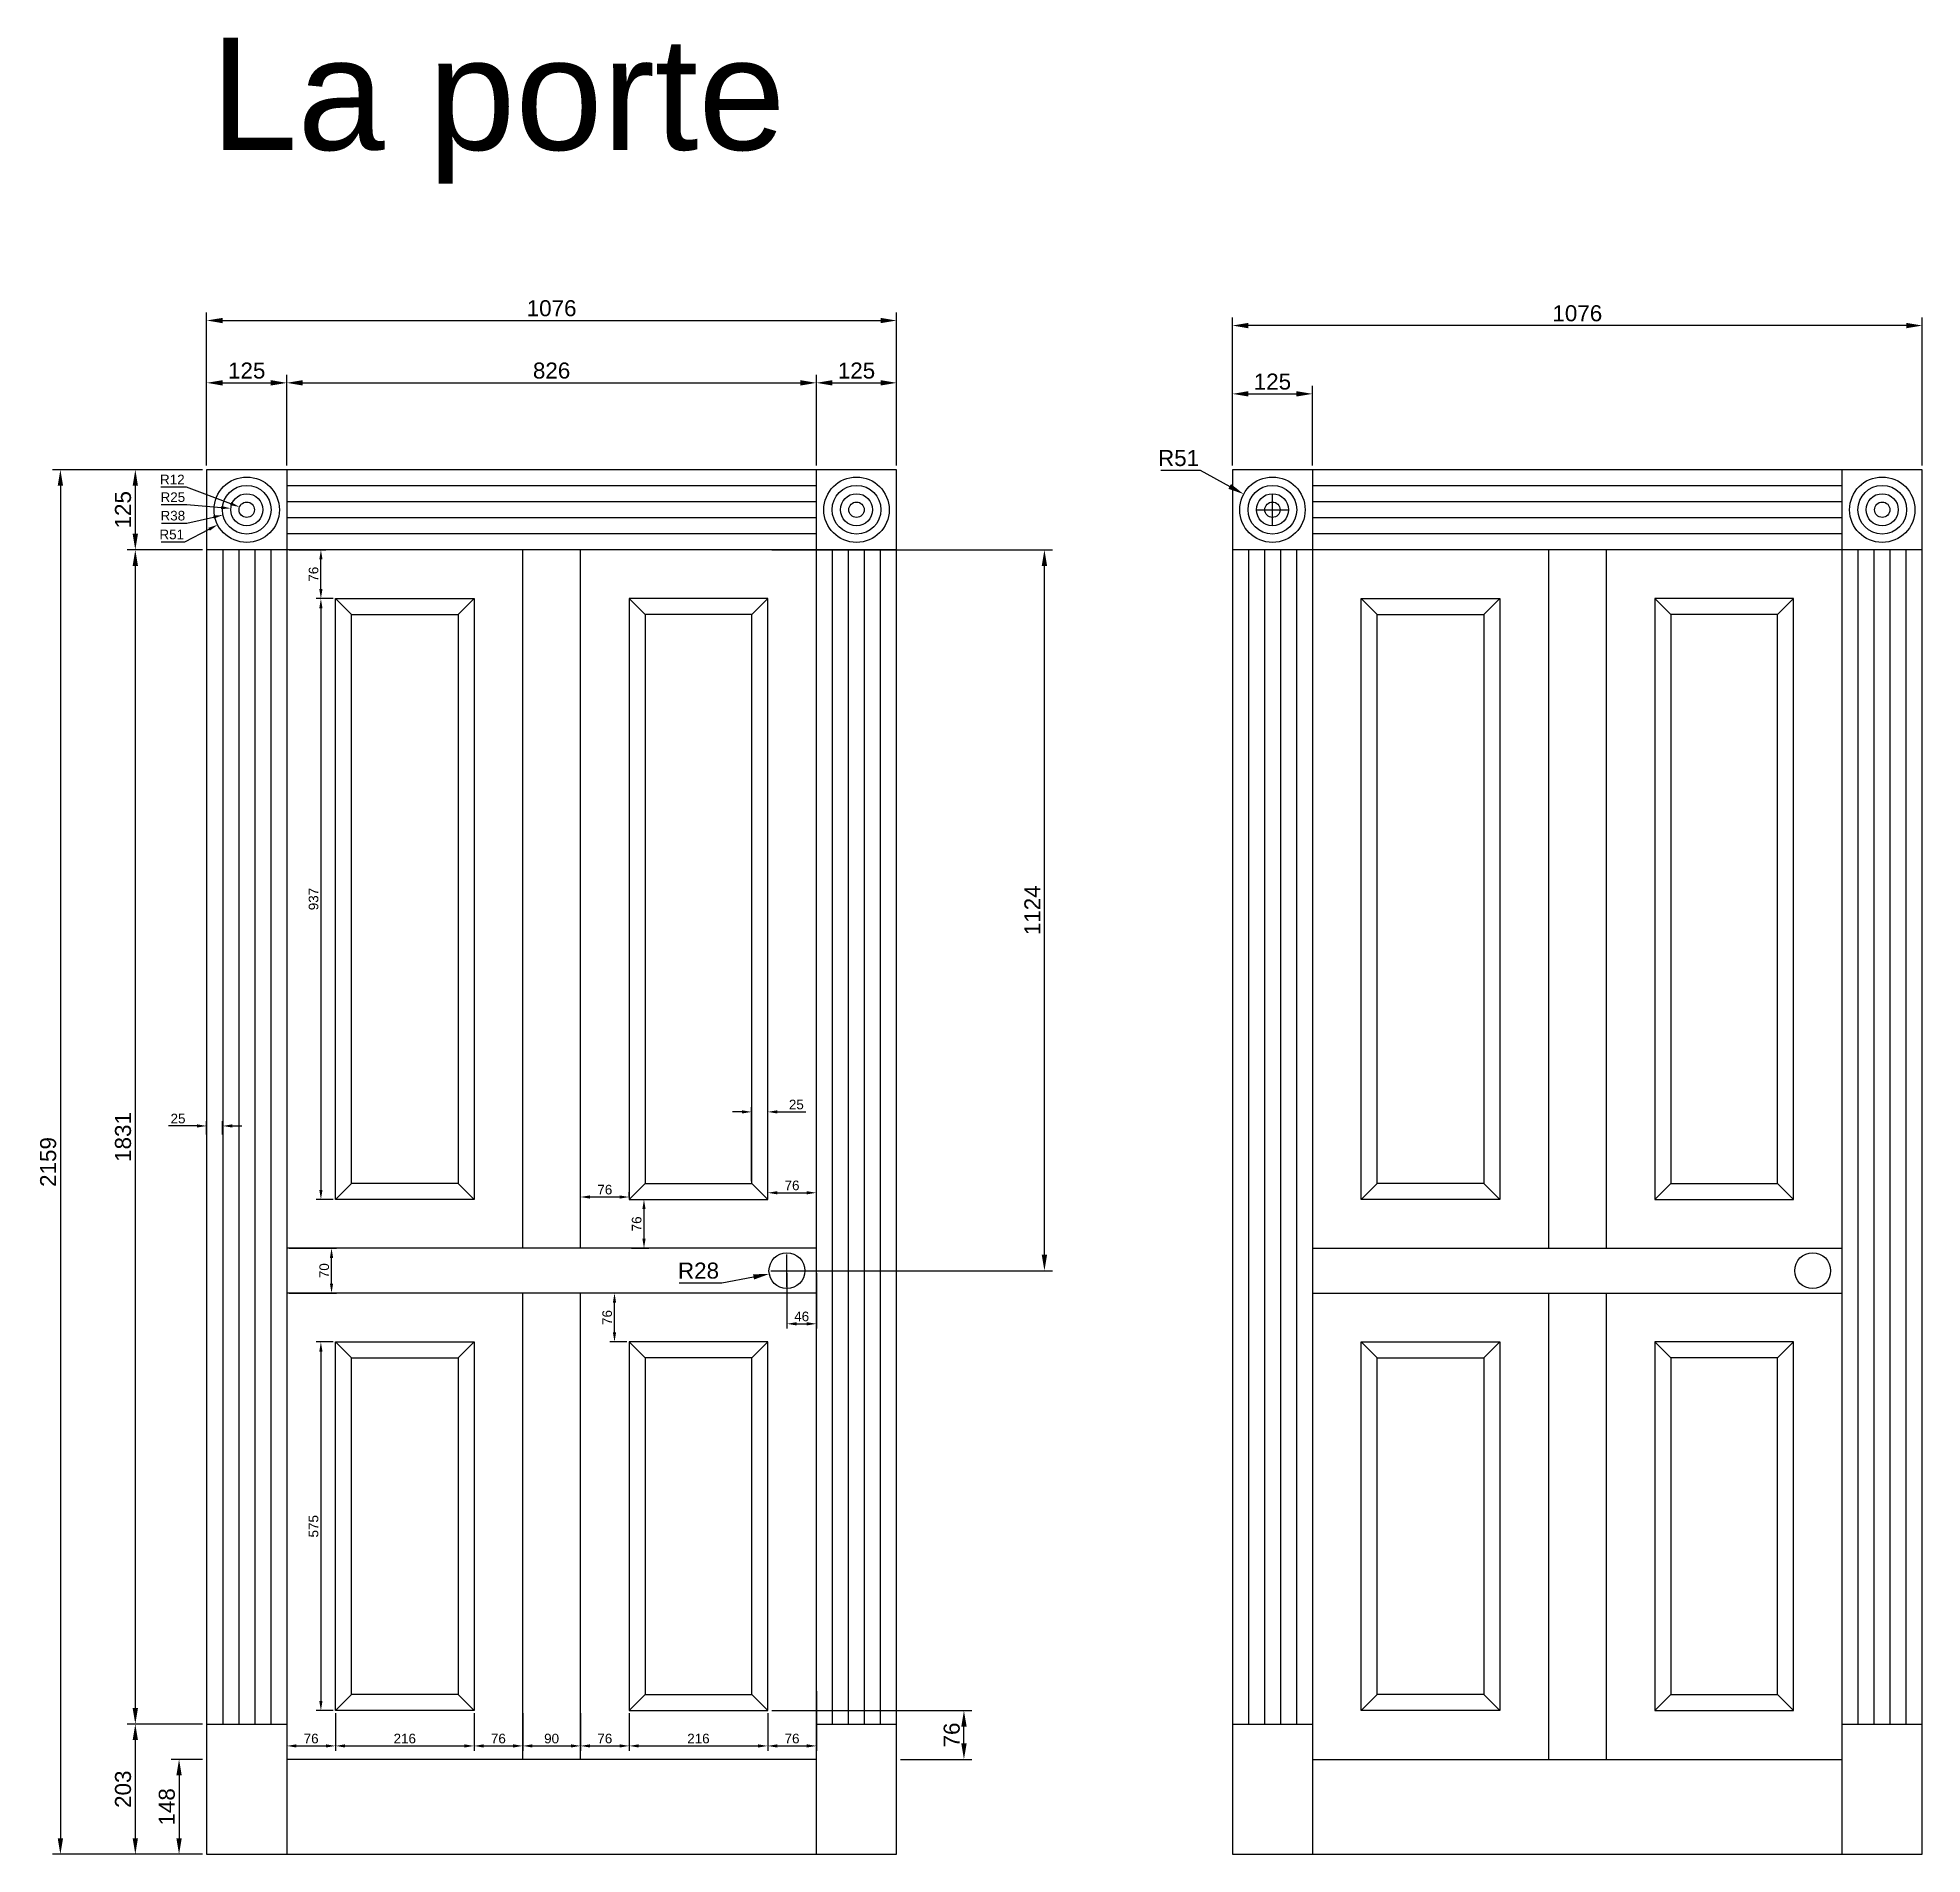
# Model space of a CAD drawing. Header units: millimetres. Extents: x 13853 to 16792, y 8930 to 11762.
import ezdxf

# ---------------------------------------------------------------- set-up
doc = ezdxf.new("R2010")
doc.units = ezdxf.units.MM
doc.layers.add('15-TEXTE', color=7, linetype='Continuous', lineweight=5)
doc.layers.add('BAT-22-Menuiserie porte', color=120, linetype='Continuous', lineweight=25)
doc.layers.add('22-COTATION-2', color=7, linetype='Continuous', lineweight=5, true_color=0xfb1313)
doc.styles.get("Standard").update_dxf_attribs({"font": 'arial.ttf'})
doc.dimstyles.new('SD-MECA-1-1', dxfattribs={"dimscale": 6, "dimtxt": 2.5, "dimasz": 2.5, "dimexe": 1.25, "dimexo": 0.625, "dimtad": 1, "dimtoh": 1, "dimtxsty": 'Standard', "dimcen": 0, "dimadec": 0, "dimazin": 0, "dimtp": 0.02, "dimtm": 0.02, "dimtfac": 1, "dimtofl": 0, "dimtmove": 0, "dimatfit": 3, "dimfxl": 1, "dimarcsym": 0})
doc.dimstyles.new('SD-MENUI', dxfattribs={"dimscale": 10, "dimtxt": 2.5, "dimasz": 2.5, "dimexe": 1.25, "dimexo": 0.625, "dimtad": 1, "dimtoh": 1, "dimtxsty": 'Standard', "dimcen": 2.5, "dimadec": 0, "dimazin": 0, "dimtp": 0.02, "dimtm": 0.02, "dimtfac": 1, "dimtofl": 0, "dimtmove": 0, "dimatfit": 3, "dimfxl": 1, "dimarcsym": 0})

msp = doc.modelspace()

# ---------------------------------------------------------------- texts
at = {"layer": '15-TEXTE'}
msp.add_text('La porte', height=175, dxfattribs=at).set_placement((14122.425, 11587.265))

# ---------------------------------------------------------------- blocks, each defined once
blk = doc.blocks.new('*D92')
at = {"layer": '22-COTATION-2', "color": 0, "lineweight": -2, "transparency": 16777216}
for p, q in [((14245.4, 9874.7), (14318.9, 9874.7)), ((14311.4, 9819.7), (14311.4, 9859.7)), ((14245.4, 9804.7), (14318.9, 9804.7))]:
    blk.add_line(p, q, dxfattribs=at)
at = {"layer": '22-COTATION-2', "color": 0, "transparency": 16777216}
for points in [[(14308.9, 9859.7), (14313.9, 9859.7), (14311.4, 9874.7)], [(14308.9, 9819.7), (14313.9, 9819.7), (14311.4, 9804.7)]]:
    blk.add_solid(points, dxfattribs=at)
at = {"layer": 'Defpoints', "color": 0, "transparency": 16777216}
for p in [(14241.6, 9874.7), (14311.4, 9874.7), (14241.6, 9804.7)]:
    blk.add_point(p, dxfattribs=at)
at = {"layer": '22-COTATION-2', "color": 0, "transparency": 16777216, "insert": (14300, 9839.7), "char_height": 15, "attachment_point": 5, "rotation": 90}
blk.add_mtext('70', dxfattribs=at)
blk = doc.blocks.new('*D73')
at = {"layer": '22-COTATION-2', "color": 0, "lineweight": -2, "transparency": 16777216}
for p, q in [((14951.6, 10087.3), (14936.6, 10087.3)), ((14966.6, 9979.5), (14966.6, 10094.8)), ((14991.6, 9954.5), (14991.6, 10094.8)), ((15006.6, 10087.3), (15051, 10087.3))]:
    blk.add_line(p, q, dxfattribs=at)
at = {"layer": '22-COTATION-2', "color": 0, "transparency": 16777216}
for points in [[(14951.6, 10089.8), (14951.6, 10084.8), (14966.6, 10087.3)], [(15006.6, 10089.8), (15006.6, 10084.8), (14991.6, 10087.3)]]:
    blk.add_solid(points, dxfattribs=at)
at = {"layer": 'Defpoints', "color": 0, "transparency": 16777216}
for p in [(14991.6, 10087.3), (14966.6, 9975.7), (14991.6, 9950.7)]:
    blk.add_point(p, dxfattribs=at)
at = {"layer": '22-COTATION-2', "color": 0, "transparency": 16777216, "insert": (15036.3, 10098.7), "char_height": 15, "attachment_point": 5}
blk.add_mtext('25', dxfattribs=at)
blk = doc.blocks.new('*D93')
at = {"layer": '22-COTATION-2', "color": 0, "lineweight": -2, "transparency": 16777216}
for p, q in [((14110.4, 11088.7), (13876, 11088.7)), ((13888.5, 11063.7), (13888.5, 8954.7)), ((14110.4, 8929.7), (13876, 8929.7))]:
    blk.add_line(p, q, dxfattribs=at)
at = {"layer": '22-COTATION-2', "color": 0, "transparency": 16777216}
for points in [[(13884.4, 11063.7), (13892.7, 11063.7), (13888.5, 11088.7)], [(13884.4, 8954.7), (13892.7, 8954.7), (13888.5, 8929.7)]]:
    blk.add_solid(points, dxfattribs=at)
at = {"layer": 'Defpoints', "color": 0, "transparency": 16777216}
for p in [(14116.6, 11088.7), (13888.5, 8929.7), (14116.6, 8929.7)]:
    blk.add_point(p, dxfattribs=at)
at = {"layer": '22-COTATION-2', "color": 0, "transparency": 16777216, "insert": (13869.5, 10009.2), "char_height": 25, "attachment_point": 5, "rotation": 90}
blk.add_mtext('2159', dxfattribs=at)
blk = doc.blocks.new('*D94')
at = {"layer": '22-COTATION-2', "color": 0, "lineweight": -2, "transparency": 16777216}
for p, q in [((14110.4, 11088.7), (13992.9, 11088.7)), ((14005.4, 11063.7), (14005.4, 10988.7)), ((14110.4, 10963.7), (13992.9, 10963.7))]:
    blk.add_line(p, q, dxfattribs=at)
at = {"layer": '22-COTATION-2', "color": 0, "transparency": 16777216}
for points in [[(14001.2, 11063.7), (14009.5, 11063.7), (14005.4, 11088.7)], [(14001.2, 10988.7), (14009.5, 10988.7), (14005.4, 10963.7)]]:
    blk.add_solid(points, dxfattribs=at)
at = {"layer": 'Defpoints', "color": 0, "transparency": 16777216}
for p in [(14116.6, 11088.7), (14005.4, 10963.7), (14116.6, 10963.7)]:
    blk.add_point(p, dxfattribs=at)
at = {"layer": '22-COTATION-2', "color": 0, "transparency": 16777216, "insert": (13986.3, 11026.2), "char_height": 25, "attachment_point": 5, "rotation": 90}
blk.add_mtext('125', dxfattribs=at)
blk = doc.blocks.new('*D95')
at = {"layer": '22-COTATION-2', "color": 0, "lineweight": -2, "transparency": 16777216}
for p, q in [((14110.4, 10963.7), (13992.9, 10963.7)), ((14005.4, 10938.7), (14005.4, 9157.7)), ((14110.4, 9132.7), (13992.9, 9132.7))]:
    blk.add_line(p, q, dxfattribs=at)
at = {"layer": '22-COTATION-2', "color": 0, "transparency": 16777216}
for points in [[(14001.2, 10938.7), (14009.5, 10938.7), (14005.4, 10963.7)], [(14001.2, 9157.7), (14009.5, 9157.7), (14005.4, 9132.7)]]:
    blk.add_solid(points, dxfattribs=at)
at = {"layer": 'Defpoints', "color": 0, "transparency": 16777216}
for p in [(14116.6, 10963.7), (14005.4, 9132.7), (14116.6, 9132.7)]:
    blk.add_point(p, dxfattribs=at)
at = {"layer": '22-COTATION-2', "color": 0, "transparency": 16777216, "insert": (13986.3, 10048.2), "char_height": 25, "attachment_point": 5, "rotation": 90}
blk.add_mtext('1831', dxfattribs=at)
blk = doc.blocks.new('*D74')
at = {"layer": '22-COTATION-2', "color": 0, "lineweight": -2, "transparency": 16777216}
for p, q in [((14110.4, 9132.7), (13992.9, 9132.7)), ((14005.4, 9107.7), (14005.4, 8954.7)), ((14110.4, 8929.7), (13992.9, 8929.7))]:
    blk.add_line(p, q, dxfattribs=at)
at = {"layer": '22-COTATION-2', "color": 0, "transparency": 16777216}
for points in [[(14001.2, 9107.7), (14009.5, 9107.7), (14005.4, 9132.7)], [(14001.2, 8954.7), (14009.5, 8954.7), (14005.4, 8929.7)]]:
    blk.add_solid(points, dxfattribs=at)
at = {"layer": 'Defpoints', "color": 0, "transparency": 16777216}
for p in [(14116.6, 9132.7), (14005.4, 8929.7), (14116.6, 8929.7)]:
    blk.add_point(p, dxfattribs=at)
at = {"layer": '22-COTATION-2', "color": 0, "transparency": 16777216, "insert": (13986.3, 9031.2), "char_height": 25, "attachment_point": 5, "rotation": 90}
blk.add_mtext('203', dxfattribs=at)
blk = doc.blocks.new('*D96')
at = {"layer": '22-COTATION-2', "color": 0, "lineweight": -2, "transparency": 16777216}
for p, q in [((14313.9, 10887.7), (14287.3, 10887.7)), ((14294.8, 10872.7), (14294.8, 9965.7)), ((14313.9, 9950.7), (14287.3, 9950.7))]:
    blk.add_line(p, q, dxfattribs=at)
at = {"layer": '22-COTATION-2', "color": 0, "transparency": 16777216}
for points in [[(14292.3, 10872.7), (14297.3, 10872.7), (14294.8, 10887.7)], [(14292.3, 9965.7), (14297.3, 9965.7), (14294.8, 9950.7)]]:
    blk.add_solid(points, dxfattribs=at)
at = {"layer": 'Defpoints', "color": 0, "transparency": 16777216}
for p in [(14317.6, 10887.7), (14294.8, 9950.7), (14317.6, 9950.7)]:
    blk.add_point(p, dxfattribs=at)
at = {"layer": '22-COTATION-2', "color": 0, "transparency": 16777216, "insert": (14283.4, 10419.2), "char_height": 15, "attachment_point": 5, "rotation": 90}
blk.add_mtext('937', dxfattribs=at)
blk = doc.blocks.new('*D97')
at = {"layer": '22-COTATION-2', "color": 0, "lineweight": -2, "transparency": 16777216}
for p, q in [((14313.9, 9728.7), (14287.3, 9728.7)), ((14294.8, 9713.7), (14294.8, 9168.7)), ((14313.9, 9153.7), (14287.3, 9153.7))]:
    blk.add_line(p, q, dxfattribs=at)
at = {"layer": '22-COTATION-2', "color": 0, "transparency": 16777216}
for points in [[(14292.3, 9713.7), (14297.3, 9713.7), (14294.8, 9728.7)], [(14292.3, 9168.7), (14297.3, 9168.7), (14294.8, 9153.7)]]:
    blk.add_solid(points, dxfattribs=at)
at = {"layer": 'Defpoints', "color": 0, "transparency": 16777216}
for p in [(14317.6, 9728.7), (14294.8, 9153.7), (14317.6, 9153.7)]:
    blk.add_point(p, dxfattribs=at)
at = {"layer": '22-COTATION-2', "color": 0, "transparency": 16777216, "insert": (14283.4, 9441.2), "char_height": 15, "attachment_point": 5, "rotation": 90}
blk.add_mtext('575', dxfattribs=at)
blk = doc.blocks.new('*D98')
at = {"layer": '22-COTATION-2', "color": 0, "lineweight": -2, "transparency": 16777216}
for p, q in [((15021.6, 9836), (15021.6, 9749.4)), ((15067.6, 9836), (15067.6, 9749.4)), ((15036.6, 9756.9), (15052.6, 9756.9))]:
    blk.add_line(p, q, dxfattribs=at)
at = {"layer": '22-COTATION-2', "color": 0, "transparency": 16777216}
for points in [[(15036.6, 9759.4), (15036.6, 9754.4), (15021.6, 9756.9)], [(15052.6, 9759.4), (15052.6, 9754.4), (15067.6, 9756.9)]]:
    blk.add_solid(points, dxfattribs=at)
at = {"layer": 'Defpoints', "color": 0, "transparency": 16777216}
for p in [(15021.6, 9839.7), (15067.6, 9839.7), (15067.6, 9756.9)]:
    blk.add_point(p, dxfattribs=at)
at = {"layer": '22-COTATION-2', "color": 0, "transparency": 16777216, "insert": (15044.6, 9768.3), "char_height": 15, "attachment_point": 5}
blk.add_mtext('46', dxfattribs=at)
blk = doc.blocks.new('*D99')
at = {"layer": '22-COTATION-2', "color": 0, "lineweight": -2, "transparency": 16777216}
for p, q in [((14997.9, 10963.7), (15435.7, 10963.7)), ((15423.2, 9864.7), (15423.2, 10938.7)), ((14997.9, 9839.7), (15435.7, 9839.7))]:
    blk.add_line(p, q, dxfattribs=at)
at = {"layer": '22-COTATION-2', "color": 0, "transparency": 16777216}
for points in [[(15419, 10938.7), (15427.4, 10938.7), (15423.2, 10963.7)], [(15419, 9864.7), (15427.4, 9864.7), (15423.2, 9839.7)]]:
    blk.add_solid(points, dxfattribs=at)
at = {"layer": 'Defpoints', "color": 0, "transparency": 16777216}
for p in [(14991.6, 10963.7), (15423.2, 10963.7), (14991.6, 9839.7)]:
    blk.add_point(p, dxfattribs=at)
at = {"layer": '22-COTATION-2', "color": 0, "transparency": 16777216, "insert": (15404.4, 10401.7), "char_height": 25, "attachment_point": 5, "rotation": 90}
blk.add_mtext('1124', dxfattribs=at)
blk = doc.blocks.new('*D100')
at = {"layer": '22-COTATION-2', "color": 0, "lineweight": -2, "transparency": 16777216}
for p, q in [((14116.6, 11095), (14116.6, 11236.6)), ((14241.6, 11095), (14241.6, 11236.6)), ((14141.6, 11224.1), (14216.6, 11224.1))]:
    blk.add_line(p, q, dxfattribs=at)
at = {"layer": '22-COTATION-2', "color": 0, "transparency": 16777216}
for points in [[(14141.6, 11228.3), (14141.6, 11219.9), (14116.6, 11224.1)], [(14216.6, 11228.3), (14216.6, 11219.9), (14241.6, 11224.1)]]:
    blk.add_solid(points, dxfattribs=at)
at = {"layer": 'Defpoints', "color": 0, "transparency": 16777216}
for p in [(14241.6, 11224.1), (14116.6, 11088.7), (14241.6, 11088.7)]:
    blk.add_point(p, dxfattribs=at)
at = {"layer": '22-COTATION-2', "color": 0, "transparency": 16777216, "insert": (14179.1, 11243.1), "char_height": 25, "attachment_point": 5}
blk.add_mtext('125', dxfattribs=at)
blk = doc.blocks.new('*D101')
at = {"layer": '22-COTATION-2', "color": 0, "lineweight": -2, "transparency": 16777216}
for p, q in [((14241.6, 11095), (14241.6, 11236.6)), ((15067.6, 11095), (15067.6, 11236.6)), ((14266.6, 11224.1), (15042.6, 11224.1))]:
    blk.add_line(p, q, dxfattribs=at)
at = {"layer": '22-COTATION-2', "color": 0, "transparency": 16777216}
for points in [[(14266.6, 11228.3), (14266.6, 11219.9), (14241.6, 11224.1)], [(15042.6, 11228.3), (15042.6, 11219.9), (15067.6, 11224.1)]]:
    blk.add_solid(points, dxfattribs=at)
at = {"layer": 'Defpoints', "color": 0, "transparency": 16777216}
for p in [(15067.6, 11224.1), (14241.6, 11088.7), (15067.6, 11088.7)]:
    blk.add_point(p, dxfattribs=at)
at = {"layer": '22-COTATION-2', "color": 0, "transparency": 16777216, "insert": (14654.6, 11243.1), "char_height": 25, "attachment_point": 5}
blk.add_mtext('826', dxfattribs=at)
blk = doc.blocks.new('*D75')
at = {"layer": '22-COTATION-2', "color": 0, "lineweight": -2, "transparency": 16777216}
for p, q in [((15067.6, 11095), (15067.6, 11236.6)), ((15192.6, 11095), (15192.6, 11236.6)), ((15092.6, 11224.1), (15167.6, 11224.1))]:
    blk.add_line(p, q, dxfattribs=at)
at = {"layer": '22-COTATION-2', "color": 0, "transparency": 16777216}
for points in [[(15092.6, 11228.3), (15092.6, 11219.9), (15067.6, 11224.1)], [(15167.6, 11228.3), (15167.6, 11219.9), (15192.6, 11224.1)]]:
    blk.add_solid(points, dxfattribs=at)
at = {"layer": 'Defpoints', "color": 0, "transparency": 16777216}
for p in [(15192.6, 11224.1), (15067.6, 11088.7), (15192.6, 11088.7)]:
    blk.add_point(p, dxfattribs=at)
at = {"layer": '22-COTATION-2', "color": 0, "transparency": 16777216, "insert": (15130.1, 11243.1), "char_height": 25, "attachment_point": 5}
blk.add_mtext('125', dxfattribs=at)
blk = doc.blocks.new('*D76')
at = {"layer": '22-COTATION-2', "color": 0, "lineweight": -2, "transparency": 16777216}
for p, q in [((14245.4, 10963.7), (14302.3, 10963.7)), ((14294.8, 10902.7), (14294.8, 10948.7)), ((14313.9, 10887.7), (14287.3, 10887.7))]:
    blk.add_line(p, q, dxfattribs=at)
at = {"layer": '22-COTATION-2', "color": 0, "transparency": 16777216}
for points in [[(14292.3, 10948.7), (14297.3, 10948.7), (14294.8, 10963.7)], [(14292.3, 10902.7), (14297.3, 10902.7), (14294.8, 10887.7)]]:
    blk.add_solid(points, dxfattribs=at)
at = {"layer": 'Defpoints', "color": 0, "transparency": 16777216}
for p in [(14241.6, 10963.7), (14294.8, 10963.7), (14317.6, 10887.7)]:
    blk.add_point(p, dxfattribs=at)
at = {"layer": '22-COTATION-2', "color": 0, "transparency": 16777216, "insert": (14283.4, 10925.7), "char_height": 15, "attachment_point": 5, "rotation": 90}
blk.add_mtext('76', dxfattribs=at)
blk = doc.blocks.new('*D77')
at = {"layer": '22-COTATION-2', "color": 0, "lineweight": -2, "transparency": 16777216}
for p, q in [((14317.6, 9150), (14317.6, 9091.2)), ((14241.6, 9129), (14241.6, 9091.2)), ((14256.6, 9098.7), (14302.6, 9098.7))]:
    blk.add_line(p, q, dxfattribs=at)
at = {"layer": '22-COTATION-2', "color": 0, "transparency": 16777216}
for points in [[(14256.6, 9101.2), (14256.6, 9096.2), (14241.6, 9098.7)], [(14302.6, 9101.2), (14302.6, 9096.2), (14317.6, 9098.7)]]:
    blk.add_solid(points, dxfattribs=at)
at = {"layer": 'Defpoints', "color": 0, "transparency": 16777216}
for p in [(14317.6, 9153.7), (14241.6, 9132.7), (14317.6, 9098.7)]:
    blk.add_point(p, dxfattribs=at)
at = {"layer": '22-COTATION-2', "color": 0, "transparency": 16777216, "insert": (14279.6, 9110.1), "char_height": 15, "attachment_point": 5}
blk.add_mtext('76', dxfattribs=at)
blk = doc.blocks.new('*D78')
at = {"layer": '22-COTATION-2', "color": 0, "lineweight": -2, "transparency": 16777216}
for p, q in [((14317.6, 9150), (14317.6, 9091.2)), ((14533.6, 9150), (14533.6, 9091.2)), ((14332.6, 9098.7), (14518.6, 9098.7))]:
    blk.add_line(p, q, dxfattribs=at)
at = {"layer": '22-COTATION-2', "color": 0, "transparency": 16777216}
for points in [[(14332.6, 9101.2), (14332.6, 9096.2), (14317.6, 9098.7)], [(14518.6, 9101.2), (14518.6, 9096.2), (14533.6, 9098.7)]]:
    blk.add_solid(points, dxfattribs=at)
at = {"layer": 'Defpoints', "color": 0, "transparency": 16777216}
for p in [(14317.6, 9153.7), (14533.6, 9153.7), (14533.6, 9098.7)]:
    blk.add_point(p, dxfattribs=at)
at = {"layer": '22-COTATION-2', "color": 0, "transparency": 16777216, "insert": (14425.6, 9110.1), "char_height": 15, "attachment_point": 5}
blk.add_mtext('216', dxfattribs=at)
blk = doc.blocks.new('*D79')
at = {"layer": '22-COTATION-2', "color": 0, "lineweight": -2, "transparency": 16777216}
for p, q in [((14533.6, 9150), (14533.6, 9091.2)), ((14609.6, 9150), (14609.6, 9091.2)), ((14548.6, 9098.7), (14594.6, 9098.7))]:
    blk.add_line(p, q, dxfattribs=at)
at = {"layer": '22-COTATION-2', "color": 0, "transparency": 16777216}
for points in [[(14548.6, 9101.2), (14548.6, 9096.2), (14533.6, 9098.7)], [(14594.6, 9101.2), (14594.6, 9096.2), (14609.6, 9098.7)]]:
    blk.add_solid(points, dxfattribs=at)
at = {"layer": 'Defpoints', "color": 0, "transparency": 16777216}
for p in [(14533.6, 9153.7), (14609.6, 9153.7), (14609.6, 9098.7)]:
    blk.add_point(p, dxfattribs=at)
at = {"layer": '22-COTATION-2', "color": 0, "transparency": 16777216, "insert": (14571.6, 9110.1), "char_height": 15, "attachment_point": 5}
blk.add_mtext('76', dxfattribs=at)
blk = doc.blocks.new('*D80')
at = {"layer": '22-COTATION-2', "color": 0, "lineweight": -2, "transparency": 16777216}
for p, q in [((14775.6, 9150), (14775.6, 9091.2)), ((14991.6, 9150), (14991.6, 9091.2)), ((14790.6, 9098.7), (14976.6, 9098.7))]:
    blk.add_line(p, q, dxfattribs=at)
at = {"layer": '22-COTATION-2', "color": 0, "transparency": 16777216}
for points in [[(14790.6, 9101.2), (14790.6, 9096.2), (14775.6, 9098.7)], [(14976.6, 9101.2), (14976.6, 9096.2), (14991.6, 9098.7)]]:
    blk.add_solid(points, dxfattribs=at)
at = {"layer": 'Defpoints', "color": 0, "transparency": 16777216}
for p in [(14775.6, 9153.7), (14991.6, 9153.7), (14991.6, 9098.7)]:
    blk.add_point(p, dxfattribs=at)
at = {"layer": '22-COTATION-2', "color": 0, "transparency": 16777216, "insert": (14883.6, 9110.1), "char_height": 15, "attachment_point": 5}
blk.add_mtext('216', dxfattribs=at)
blk = doc.blocks.new('*D81')
at = {"layer": '22-COTATION-2', "color": 0, "lineweight": -2, "transparency": 16777216}
for p, q in [((15021.6, 9814.7), (15021.6, 9864.7)), ((14853.8, 9820.7), (14919.9, 9820.7)), ((14919.9, 9820.7), (14969.5, 9830)), ((14996.6, 9839.7), (15046.6, 9839.7))]:
    blk.add_line(p, q, dxfattribs=at)
at = {"layer": '22-COTATION-2', "color": 0, "transparency": 16777216}
blk.add_solid([(14968.8, 9834.1), (14970.3, 9825.9), (14994.1, 9834.6)], dxfattribs=at)
at = {"layer": 'Defpoints', "color": 0, "transparency": 16777216}
for p in [(14994.1, 9834.6), (15021.6, 9839.7)]:
    blk.add_point(p, dxfattribs=at)
at = {"layer": '22-COTATION-2', "color": 0, "transparency": 16777216, "insert": (14883.7, 9839.7), "char_height": 25, "attachment_point": 5}
blk.add_mtext('R28', dxfattribs=at)
blk = doc.blocks.new('*D82')
at = {"layer": '22-COTATION-2', "color": 0, "lineweight": -2, "transparency": 16777216}
for p, q in [((14116.6, 11095), (14116.6, 11333.8)), ((14141.6, 11321.3), (15167.6, 11321.3)), ((15192.6, 11095), (15192.6, 11333.8))]:
    blk.add_line(p, q, dxfattribs=at)
at = {"layer": '22-COTATION-2', "color": 0, "transparency": 16777216}
for points in [[(14141.6, 11325.4), (14141.6, 11317.1), (14116.6, 11321.3)], [(15167.6, 11325.4), (15167.6, 11317.1), (15192.6, 11321.3)]]:
    blk.add_solid(points, dxfattribs=at)
at = {"layer": 'Defpoints', "color": 0, "transparency": 16777216}
for p in [(15192.6, 11321.3), (14116.6, 11088.7), (15192.6, 11088.7)]:
    blk.add_point(p, dxfattribs=at)
at = {"layer": '22-COTATION-2', "color": 0, "transparency": 16777216, "insert": (14654.6, 11340.3), "char_height": 25, "attachment_point": 5}
blk.add_mtext('1076', dxfattribs=at)
blk = doc.blocks.new('*D68')
at = {"layer": '22-COTATION-2', "color": 0, "lineweight": -2, "transparency": 16777216}
for p, q in [((14101.6, 10065.4), (14057.3, 10065.4)), ((14116.6, 10052), (14116.6, 10072.9)), ((14141.6, 10052), (14141.6, 10072.9)), ((14156.6, 10065.4), (14171.6, 10065.4))]:
    blk.add_line(p, q, dxfattribs=at)
at = {"layer": '22-COTATION-2', "color": 0, "transparency": 16777216}
for points in [[(14101.6, 10067.9), (14101.6, 10062.9), (14116.6, 10065.4)], [(14156.6, 10067.9), (14156.6, 10062.9), (14141.6, 10065.4)]]:
    blk.add_solid(points, dxfattribs=at)
at = {"layer": 'Defpoints', "color": 0, "transparency": 16777216}
for p in [(14116.6, 10065.4), (14116.6, 10048.2), (14141.6, 10048.2)]:
    blk.add_point(p, dxfattribs=at)
at = {"layer": '22-COTATION-2', "color": 0, "transparency": 16777216, "insert": (14072, 10076.8), "char_height": 15, "attachment_point": 5}
blk.add_mtext('25', dxfattribs=at)
blk = doc.blocks.new('*D83')
at = {"layer": '22-COTATION-2', "color": 0, "lineweight": -2, "transparency": 16777216}
for p, q in [((14082.5, 10976.1), (14120.5, 10995.9)), ((14045.8, 10976.1), (14082.5, 10976.1))]:
    blk.add_line(p, q, dxfattribs=at)
at = {"layer": '22-COTATION-2', "color": 0, "transparency": 16777216}
blk.add_solid([(14119.4, 10998.1), (14121.7, 10993.6), (14133.9, 11002.8)], dxfattribs=at)
at = {"layer": 'Defpoints', "color": 0, "transparency": 16777216}
for p in [(14179.1, 11026.2), (14133.9, 11002.8)]:
    blk.add_point(p, dxfattribs=at)
at = {"layer": '22-COTATION-2', "color": 0, "transparency": 16777216, "insert": (14062.2, 10987.6), "char_height": 15, "attachment_point": 5}
blk.add_mtext('R51', dxfattribs=at)
blk = doc.blocks.new('*D84')
at = {"layer": '22-COTATION-2', "color": 0, "lineweight": -2, "transparency": 16777216}
for p, q in [((14046, 11005.5), (14085.6, 11005.5)), ((14085.6, 11005.5), (14127.4, 11014.8))]:
    blk.add_line(p, q, dxfattribs=at)
at = {"layer": '22-COTATION-2', "color": 0, "transparency": 16777216}
blk.add_solid([(14126.9, 11017.2), (14127.9, 11012.3), (14142, 11018)], dxfattribs=at)
at = {"layer": 'Defpoints', "color": 0, "transparency": 16777216}
for p in [(14179.1, 11026.2), (14142, 11018)]:
    blk.add_point(p, dxfattribs=at)
at = {"layer": '22-COTATION-2', "color": 0, "transparency": 16777216, "insert": (14063.9, 11016.9), "char_height": 15, "attachment_point": 5}
blk.add_mtext('R38', dxfattribs=at)
blk = doc.blocks.new('*D85')
at = {"layer": '22-COTATION-2', "color": 0, "lineweight": -2, "transparency": 16777216}
for p, q in [((14045.9, 11034.3), (14085.6, 11034.3)), ((14085.6, 11034.3), (14139.3, 11029.6))]:
    blk.add_line(p, q, dxfattribs=at)
at = {"layer": '22-COTATION-2', "color": 0, "transparency": 16777216}
blk.add_solid([(14139.5, 11032.1), (14139.1, 11027.2), (14154.2, 11028.4)], dxfattribs=at)
at = {"layer": 'Defpoints', "color": 0, "transparency": 16777216}
for p in [(14154.2, 11028.4), (14179.1, 11026.2)]:
    blk.add_point(p, dxfattribs=at)
at = {"layer": '22-COTATION-2', "color": 0, "transparency": 16777216, "insert": (14063.9, 11045.7), "char_height": 15, "attachment_point": 5}
blk.add_mtext('R25', dxfattribs=at)
blk = doc.blocks.new('*D86')
at = {"layer": '22-COTATION-2', "color": 0, "lineweight": -2, "transparency": 16777216}
for p, q in [((14045.2, 11062.1), (14084.7, 11062.1)), ((14084.7, 11062.1), (14153.9, 11035.8))]:
    blk.add_line(p, q, dxfattribs=at)
at = {"layer": '22-COTATION-2', "color": 0, "transparency": 16777216}
blk.add_solid([(14154.8, 11038.1), (14153, 11033.5), (14167.9, 11030.5)], dxfattribs=at)
at = {"layer": 'Defpoints', "color": 0, "transparency": 16777216}
for p in [(14167.9, 11030.5), (14179.1, 11026.2)]:
    blk.add_point(p, dxfattribs=at)
at = {"layer": '22-COTATION-2', "color": 0, "transparency": 16777216, "insert": (14063.1, 11073.4), "char_height": 15, "attachment_point": 5}
blk.add_mtext('R12', dxfattribs=at)
blk = doc.blocks.new('*D87')
at = {"layer": '22-COTATION-2', "color": 0, "lineweight": -2, "transparency": 16777216}
for p, q in [((14779.4, 9950.7), (14806.2, 9950.7)), ((14798.7, 9935.7), (14798.7, 9889.7)), ((14779.4, 9874.7), (14806.2, 9874.7))]:
    blk.add_line(p, q, dxfattribs=at)
at = {"layer": '22-COTATION-2', "color": 0, "transparency": 16777216}
for points in [[(14796.2, 9935.7), (14801.2, 9935.7), (14798.7, 9950.7)], [(14796.2, 9889.7), (14801.2, 9889.7), (14798.7, 9874.7)]]:
    blk.add_solid(points, dxfattribs=at)
at = {"layer": 'Defpoints', "color": 0, "transparency": 16777216}
for p in [(14775.6, 9950.7), (14775.6, 9874.7), (14798.7, 9874.7)]:
    blk.add_point(p, dxfattribs=at)
at = {"layer": '22-COTATION-2', "color": 0, "transparency": 16777216, "insert": (14787.3, 9912.7), "char_height": 15, "attachment_point": 5, "rotation": 90}
blk.add_mtext('76', dxfattribs=at)
blk = doc.blocks.new('*D88')
at = {"layer": '22-COTATION-2', "color": 0, "lineweight": -2, "transparency": 16777216}
for p, q in [((14991.6, 9954.5), (14991.6, 9968.7)), ((15067.6, 9954.5), (15067.6, 9968.7)), ((15006.6, 9961.2), (15052.6, 9961.2))]:
    blk.add_line(p, q, dxfattribs=at)
at = {"layer": '22-COTATION-2', "color": 0, "transparency": 16777216}
for points in [[(15006.6, 9963.7), (15006.6, 9958.7), (14991.6, 9961.2)], [(15052.6, 9963.7), (15052.6, 9958.7), (15067.6, 9961.2)]]:
    blk.add_solid(points, dxfattribs=at)
at = {"layer": 'Defpoints', "color": 0, "transparency": 16777216}
for p in [(14991.6, 9950.7), (15067.6, 9961.2), (15067.6, 9950.7)]:
    blk.add_point(p, dxfattribs=at)
at = {"layer": '22-COTATION-2', "color": 0, "transparency": 16777216, "insert": (15029.6, 9972.6), "char_height": 15, "attachment_point": 5}
blk.add_mtext('76', dxfattribs=at)
blk = doc.blocks.new('*D69')
at = {"layer": '22-COTATION-2', "color": 0, "lineweight": -2, "transparency": 16777216}
for p, q in [((14699.6, 9954.5), (14699.6, 9962.1)), ((14760.6, 9954.6), (14714.6, 9954.6)), ((14775.6, 9954.5), (14775.6, 9962.1))]:
    blk.add_line(p, q, dxfattribs=at)
at = {"layer": '22-COTATION-2', "color": 0, "transparency": 16777216}
for points in [[(14714.6, 9957.1), (14714.6, 9952.1), (14699.6, 9954.6)], [(14760.6, 9957.1), (14760.6, 9952.1), (14775.6, 9954.6)]]:
    blk.add_solid(points, dxfattribs=at)
at = {"layer": 'Defpoints', "color": 0, "transparency": 16777216}
for p in [(14699.6, 9954.6), (14699.6, 9950.7), (14775.6, 9950.7)]:
    blk.add_point(p, dxfattribs=at)
at = {"layer": '22-COTATION-2', "color": 0, "transparency": 16777216, "insert": (14737.6, 9966), "char_height": 15, "attachment_point": 5}
blk.add_mtext('76', dxfattribs=at)
blk = doc.blocks.new('*D70')
at = {"layer": '22-COTATION-2', "color": 0, "lineweight": -2, "transparency": 16777216}
for p, q in [((14609.6, 9150), (14609.6, 9091.2)), ((14699.6, 9150), (14699.6, 9091.2)), ((14624.6, 9098.7), (14684.6, 9098.7))]:
    blk.add_line(p, q, dxfattribs=at)
at = {"layer": '22-COTATION-2', "color": 0, "transparency": 16777216}
for points in [[(14624.6, 9101.2), (14624.6, 9096.2), (14609.6, 9098.7)], [(14684.6, 9101.2), (14684.6, 9096.2), (14699.6, 9098.7)]]:
    blk.add_solid(points, dxfattribs=at)
at = {"layer": 'Defpoints', "color": 0, "transparency": 16777216}
for p in [(14609.6, 9153.7), (14699.6, 9153.7), (14699.6, 9098.7)]:
    blk.add_point(p, dxfattribs=at)
at = {"layer": '22-COTATION-2', "color": 0, "transparency": 16777216, "insert": (14654.6, 9110.1), "char_height": 15, "attachment_point": 5}
blk.add_mtext('90', dxfattribs=at)
blk = doc.blocks.new('*D71')
at = {"layer": '22-COTATION-2', "color": 0, "lineweight": -2, "transparency": 16777216}
for p, q in [((14699.6, 9150), (14699.6, 9091.2)), ((14775.6, 9150), (14775.6, 9091.2)), ((14714.6, 9098.7), (14760.6, 9098.7))]:
    blk.add_line(p, q, dxfattribs=at)
at = {"layer": '22-COTATION-2', "color": 0, "transparency": 16777216}
for points in [[(14714.6, 9101.2), (14714.6, 9096.2), (14699.6, 9098.7)], [(14760.6, 9101.2), (14760.6, 9096.2), (14775.6, 9098.7)]]:
    blk.add_solid(points, dxfattribs=at)
at = {"layer": 'Defpoints', "color": 0, "transparency": 16777216}
for p in [(14699.6, 9153.7), (14775.6, 9153.7), (14775.6, 9098.7)]:
    blk.add_point(p, dxfattribs=at)
at = {"layer": '22-COTATION-2', "color": 0, "transparency": 16777216, "insert": (14737.6, 9110.1), "char_height": 15, "attachment_point": 5}
blk.add_mtext('76', dxfattribs=at)
blk = doc.blocks.new('*D89')
at = {"layer": '22-COTATION-2', "color": 0, "lineweight": -2, "transparency": 16777216}
for p, q in [((15067.6, 9184), (15067.6, 9091.2)), ((14991.6, 9150), (14991.6, 9091.2)), ((15006.6, 9098.7), (15052.6, 9098.7))]:
    blk.add_line(p, q, dxfattribs=at)
at = {"layer": '22-COTATION-2', "color": 0, "transparency": 16777216}
for points in [[(15006.6, 9101.2), (15006.6, 9096.2), (14991.6, 9098.7)], [(15052.6, 9101.2), (15052.6, 9096.2), (15067.6, 9098.7)]]:
    blk.add_solid(points, dxfattribs=at)
at = {"layer": 'Defpoints', "color": 0, "transparency": 16777216}
for p in [(15067.6, 9187.7), (14991.6, 9153.7), (15067.6, 9098.7)]:
    blk.add_point(p, dxfattribs=at)
at = {"layer": '22-COTATION-2', "color": 0, "transparency": 16777216, "insert": (15029.6, 9110.1), "char_height": 15, "attachment_point": 5}
blk.add_mtext('76', dxfattribs=at)
blk = doc.blocks.new('*D90')
at = {"layer": '22-COTATION-2', "color": 0, "lineweight": -2, "transparency": 16777216}
for p, q in [((14771.9, 9804.7), (14745.2, 9804.7)), ((14752.7, 9743.7), (14752.7, 9789.7)), ((14771.9, 9728.7), (14745.2, 9728.7))]:
    blk.add_line(p, q, dxfattribs=at)
at = {"layer": '22-COTATION-2', "color": 0, "transparency": 16777216}
for points in [[(14750.2, 9789.7), (14755.2, 9789.7), (14752.7, 9804.7)], [(14750.2, 9743.7), (14755.2, 9743.7), (14752.7, 9728.7)]]:
    blk.add_solid(points, dxfattribs=at)
at = {"layer": 'Defpoints', "color": 0, "transparency": 16777216}
for p in [(14752.7, 9804.7), (14775.6, 9804.7), (14775.6, 9728.7)]:
    blk.add_point(p, dxfattribs=at)
at = {"layer": '22-COTATION-2', "color": 0, "transparency": 16777216, "insert": (14741.3, 9766.7), "char_height": 15, "attachment_point": 5, "rotation": 90}
blk.add_mtext('76', dxfattribs=at)
blk = doc.blocks.new('*D91')
at = {"layer": '22-COTATION-2', "color": 0, "lineweight": -2, "transparency": 16777216}
for p, q in [((14110.4, 9077.7), (14061.1, 9077.7)), ((14073.6, 9052.7), (14073.6, 8954.7)), ((14110.4, 8929.7), (14061.1, 8929.7))]:
    blk.add_line(p, q, dxfattribs=at)
at = {"layer": '22-COTATION-2', "color": 0, "transparency": 16777216}
for points in [[(14069.4, 9052.7), (14077.8, 9052.7), (14073.6, 9077.7)], [(14069.4, 8954.7), (14077.8, 8954.7), (14073.6, 8929.7)]]:
    blk.add_solid(points, dxfattribs=at)
at = {"layer": 'Defpoints', "color": 0, "transparency": 16777216}
for p in [(14116.6, 9077.7), (14073.6, 8929.7), (14116.6, 8929.7)]:
    blk.add_point(p, dxfattribs=at)
at = {"layer": '22-COTATION-2', "color": 0, "transparency": 16777216, "insert": (14054.6, 9003.7), "char_height": 25, "attachment_point": 5, "rotation": 90}
blk.add_mtext('148', dxfattribs=at)
blk = doc.blocks.new('*D72')
at = {"layer": '22-COTATION-2', "color": 0, "lineweight": -2, "transparency": 16777216}
for p, q in [((14997.9, 9153.7), (15310.2, 9153.7)), ((15297.7, 9102.7), (15297.7, 9128.7)), ((15198.9, 9077.7), (15310.2, 9077.7))]:
    blk.add_line(p, q, dxfattribs=at)
at = {"layer": '22-COTATION-2', "color": 0, "transparency": 16777216}
for points in [[(15293.5, 9128.7), (15301.9, 9128.7), (15297.7, 9153.7)], [(15293.5, 9102.7), (15301.9, 9102.7), (15297.7, 9077.7)]]:
    blk.add_solid(points, dxfattribs=at)
at = {"layer": 'Defpoints', "color": 0, "transparency": 16777216}
for p in [(14991.6, 9153.7), (15297.7, 9153.7), (15192.6, 9077.7)]:
    blk.add_point(p, dxfattribs=at)
at = {"layer": '22-COTATION-2', "color": 0, "transparency": 16777216, "insert": (15278.7, 9115.7), "char_height": 25, "attachment_point": 5, "rotation": 90}
blk.add_mtext('76', dxfattribs=at)
blk = doc.blocks.new('*D103')
at = {"layer": '22-COTATION-2', "color": 0, "lineweight": -2, "transparency": 16777216}
for p, q in [((15716.3, 11095), (15716.3, 11325.9)), ((16792.3, 11095), (16792.3, 11325.9)), ((16767.3, 11313.4), (15741.3, 11313.4))]:
    blk.add_line(p, q, dxfattribs=at)
at = {"layer": '22-COTATION-2', "color": 0, "transparency": 16777216}
for points in [[(15741.3, 11317.6), (15741.3, 11309.2), (15716.3, 11313.4)], [(16767.3, 11317.6), (16767.3, 11309.2), (16792.3, 11313.4)]]:
    blk.add_solid(points, dxfattribs=at)
at = {"layer": 'Defpoints', "color": 0, "transparency": 16777216}
for p in [(15716.3, 11313.4), (15716.3, 11088.7), (16792.3, 11088.7)]:
    blk.add_point(p, dxfattribs=at)
at = {"layer": '22-COTATION-2', "color": 0, "transparency": 16777216, "insert": (16254.3, 11332.4), "char_height": 25, "attachment_point": 5}
blk.add_mtext('1076', dxfattribs=at)
blk = doc.blocks.new('*D104')
at = {"layer": '22-COTATION-2', "color": 0, "lineweight": -2, "transparency": 16777216}
for p, q in [((15716.3, 11095), (15716.3, 11219.4)), ((15741.3, 11206.9), (15816.3, 11206.9)), ((15841.3, 11095), (15841.3, 11219.4))]:
    blk.add_line(p, q, dxfattribs=at)
at = {"layer": '22-COTATION-2', "color": 0, "transparency": 16777216}
for points in [[(15741.3, 11211.1), (15741.3, 11202.8), (15716.3, 11206.9)], [(15816.3, 11211.1), (15816.3, 11202.8), (15841.3, 11206.9)]]:
    blk.add_solid(points, dxfattribs=at)
at = {"layer": 'Defpoints', "color": 0, "transparency": 16777216}
for p in [(15841.3, 11206.9), (15716.3, 11088.7), (15841.3, 11088.7)]:
    blk.add_point(p, dxfattribs=at)
at = {"layer": '22-COTATION-2', "color": 0, "transparency": 16777216, "insert": (15778.8, 11225.9), "char_height": 25, "attachment_point": 5}
blk.add_mtext('125', dxfattribs=at)
blk = doc.blocks.new('*D105')
at = {"layer": '22-COTATION-2', "color": 0, "lineweight": -2, "transparency": 16777216}
for p, q in [((15604.9, 11087.7), (15666.1, 11087.7)), ((15666.1, 11087.7), (15712.1, 11062.6)), ((15753.8, 11026.2), (15803.8, 11026.2)), ((15778.8, 11001.2), (15778.8, 11051.2))]:
    blk.add_line(p, q, dxfattribs=at)
at = {"layer": '22-COTATION-2', "color": 0, "transparency": 16777216}
blk.add_solid([(15714.1, 11066.3), (15710.1, 11058.9), (15734, 11050.6)], dxfattribs=at)
at = {"layer": 'Defpoints', "color": 0, "transparency": 16777216}
for p in [(15734, 11050.6), (15778.8, 11026.2)]:
    blk.add_point(p, dxfattribs=at)
at = {"layer": '22-COTATION-2', "color": 0, "transparency": 16777216, "insert": (15632.4, 11106.7), "char_height": 25, "attachment_point": 5}
blk.add_mtext('R51', dxfattribs=at)

# ---------------------------------------------------------------- dimensions: what is measured, and where the dimension line sits
at = {"layer": '22-COTATION-2'}
for base, p1, p2, picture, middle in [((15192.644, 11321.273), (14116.644, 11088.707), (15192.644, 11088.707), '*D82', (14654.644, 11340.287)), ((15067.644, 11224.085), (14241.644, 11088.707), (15067.644, 11088.707), '*D101', (14654.644, 11243.099)), ((15192.644, 11224.085), (15067.644, 11088.707), (15192.644, 11088.707), '*D75', (15130.144, 11243.099))]:
    dim = msp.add_linear_dim(base=base, p1=p1, p2=p2, dimstyle='SD-MENUI', override={"dimtmove": 1}, dxfattribs=at)
    dim.commit()
    dim.dimension.update_dxf_attribs({"geometry": picture, "text_midpoint": middle})
for base, p1, p2, dimstyle, picture, middle in [((15716.319, 11313.39), (16792.319, 11088.707), (15716.319, 11088.707), 'SD-MENUI', '*D103', (16254.319, 11332.404)), ((14241.644, 11224.085), (14116.644, 11088.707), (14241.644, 11088.707), 'SD-MENUI', '*D100', (14179.144, 11243.099)), ((15841.319, 11206.935), (15716.319, 11088.707), (15841.319, 11088.707), 'SD-MENUI', '*D104', (15778.819, 11225.949)), ((14116.644, 10065.367), (14141.644, 10048.207), (14116.644, 10048.207), 'SD-MECA-1-1', '*D68', (14071.967, 10076.775)), ((14991.644, 10087.332), (14966.644, 9975.707), (14991.644, 9950.707), 'SD-MECA-1-1', '*D73', (15036.322, 10098.741)), ((14699.644, 9954.608), (14775.644, 9950.707), (14699.644, 9950.707), 'SD-MECA-1-1', '*D69', (14737.644, 9966.017)), ((15067.644, 9961.222), (14991.644, 9950.707), (15067.644, 9950.707), 'SD-MECA-1-1', '*D88', (15029.644, 9972.63)), ((15067.644, 9756.935), (15021.644, 9839.707), (15067.644, 9839.707), 'SD-MECA-1-1', '*D98', (15044.644, 9768.344)), ((15067.644, 9098.688), (14991.644, 9153.707), (15067.644, 9187.707), 'SD-MECA-1-1', '*D89', (15029.644, 9110.097)), ((14317.644, 9098.688), (14241.644, 9132.707), (14317.644, 9153.707), 'SD-MECA-1-1', '*D77', (14279.644, 9110.097)), ((14533.644, 9098.688), (14317.644, 9153.707), (14533.644, 9153.707), 'SD-MECA-1-1', '*D78', (14425.644, 9110.097)), ((14609.644, 9098.688), (14533.644, 9153.707), (14609.644, 9153.707), 'SD-MECA-1-1', '*D79', (14571.644, 9110.097)), ((14699.644, 9098.688), (14609.644, 9153.707), (14699.644, 9153.707), 'SD-MECA-1-1', '*D70', (14654.644, 9110.097)), ((14775.644, 9098.688), (14699.644, 9153.707), (14775.644, 9153.707), 'SD-MECA-1-1', '*D71', (14737.644, 9110.097)), ((14991.644, 9098.688), (14775.644, 9153.707), (14991.644, 9153.707), 'SD-MECA-1-1', '*D80', (14883.644, 9110.097))]:
    dim = msp.add_linear_dim(base=base, p1=p1, p2=p2, dimstyle=dimstyle, dxfattribs=at)
    dim.commit()
    dim.dimension.update_dxf_attribs({"geometry": picture, "text_midpoint": middle})
for center, mpoint, dimstyle, picture, middle in [((15778.819, 11026.207), (15734.048, 11050.631), 'SD-MENUI', '*D105', (15632.403, 11087.693)), ((14179.144, 11026.207), (14167.926, 11030.468), 'SD-MECA-1-1', '*D86', (14063.08, 11062.089)), ((14179.144, 11026.207), (14154.237, 11028.357), 'SD-MECA-1-1', '*D85', (14085.617, 11034.279)), ((14179.144, 11026.207), (14133.855, 11002.759), 'SD-MECA-1-1', '*D83', (14062.229, 10976.145)), ((14179.144, 11026.207), (14142.041, 11018.003), 'SD-MECA-1-1', '*D84', (14085.617, 11005.527))]:
    dim = msp.add_radius_dim(center=center, mpoint=mpoint, dimstyle=dimstyle, dxfattribs=at)
    dim.commit()
    dim.dimension.update_dxf_attribs({"geometry": picture, "text_midpoint": middle, "dimtype": 164})
for base, p1, p2, dimstyle, picture, middle in [((13888.548, 8929.707), (14116.644, 11088.707), (14116.644, 8929.707), 'SD-MENUI', '*D93', (13869.534, 10009.207)), ((14005.361, 10963.707), (14116.644, 11088.707), (14116.644, 10963.707), 'SD-MENUI', '*D94', (13986.347, 11026.207)), ((14005.361, 9132.707), (14116.644, 10963.707), (14116.644, 9132.707), 'SD-MENUI', '*D95', (13986.338, 10048.207)), ((14294.772, 10963.707), (14317.644, 10887.707), (14241.644, 10963.707), 'SD-MECA-1-1', '*D76', (14283.363, 10925.707)), ((15423.202, 10963.707), (14991.644, 9839.707), (14991.644, 10963.707), 'SD-MENUI', '*D99', (15404.401, 10401.707)), ((14294.772, 9950.707), (14317.644, 10887.707), (14317.644, 9950.707), 'SD-MECA-1-1', '*D96', (14283.358, 10419.207)), ((14798.73, 9874.707), (14775.644, 9950.707), (14775.644, 9874.707), 'SD-MECA-1-1', '*D87', (14787.322, 9912.707)), ((14311.428, 9874.707), (14241.644, 9804.707), (14241.644, 9874.707), 'SD-MECA-1-1', '*D92', (14300.02, 9839.707)), ((14752.721, 9804.707), (14775.644, 9728.707), (14775.644, 9804.707), 'SD-MECA-1-1', '*D90', (14741.313, 9766.707)), ((14294.772, 9153.707), (14317.644, 9728.707), (14317.644, 9153.707), 'SD-MECA-1-1', '*D97', (14283.394, 9441.207)), ((15297.696, 9153.707), (15192.644, 9077.707), (14991.644, 9153.707), 'SD-MENUI', '*D72', (15278.682, 9115.707)), ((14005.361, 8929.707), (14116.644, 9132.707), (14116.644, 8929.707), 'SD-MENUI', '*D74', (13986.338, 9031.207)), ((14073.608, 8929.707), (14116.644, 9077.707), (14116.644, 8929.707), 'SD-MENUI', '*D91', (14054.593, 9003.707))]:
    dim = msp.add_linear_dim(base=base, p1=p1, p2=p2, angle=90, dimstyle=dimstyle, dxfattribs=at)
    dim.commit()
    dim.dimension.update_dxf_attribs({"geometry": picture, "text_midpoint": middle})
dim = msp.add_radius_dim(center=(15021.644, 9839.707), mpoint=(14994.122, 9834.558), dimstyle='SD-MENUI', dxfattribs=at)
dim.commit()
dim.dimension.update_dxf_attribs({"geometry": '*D81', "text_midpoint": (14883.737, 9839.683)})

# ---------------------------------------------------------------- linework, layer by layer
at = {"layer": 'BAT-22-Menuiserie porte'}
for p, q in [((14241.644, 11088.707), (14241.644, 8929.707)), ((15067.644, 8929.707), (15067.644, 11088.707)), ((15841.319, 11088.707), (15841.319, 8929.707)), ((16667.319, 8929.707), (16667.319, 11088.707)), ((15192.644, 10963.707), (14116.644, 10963.707)), ((14609.644, 9874.707), (14609.644, 10963.707)), ((14699.644, 9874.707), (14699.644, 10963.707)), ((16792.319, 10963.707), (15716.319, 10963.707)), ((16209.319, 10963.707), (16209.319, 9874.707)), ((16299.319, 10963.707), (16299.319, 9874.707)), ((14317.644, 10887.707), (14342.644, 10862.707)), ((14508.644, 10862.707), (14533.644, 10887.707)), ((14800.644, 10862.707), (14775.644, 10887.707)), ((14991.644, 10887.707), (14966.644, 10862.707)), ((15942.319, 10862.707), (15917.319, 10887.707)), ((16108.319, 10862.707), (16133.319, 10887.707)), ((16400.319, 10862.707), (16375.319, 10887.707)), ((16566.319, 10862.707), (16591.319, 10887.707)), ((14342.644, 9975.707), (14317.644, 9950.707)), ((14508.644, 9975.707), (14533.644, 9950.707)), ((14800.644, 9975.707), (14775.644, 9950.707)), ((14966.644, 9975.707), (14991.644, 9950.707)), ((15942.319, 9975.707), (15917.319, 9950.707)), ((16108.319, 9975.707), (16133.319, 9950.707)), ((16400.319, 9975.707), (16375.319, 9950.707)), ((16566.319, 9975.707), (16591.319, 9950.707)), ((15067.644, 9874.707), (14241.644, 9874.707)), ((15841.319, 9874.707), (16667.319, 9874.707)), ((15067.644, 9804.707), (14241.644, 9804.707)), ((14609.644, 9077.707), (14609.644, 9804.707)), ((14699.644, 9077.707), (14699.644, 9804.707)), ((15841.319, 9804.707), (16667.319, 9804.707)), ((16209.319, 9804.707), (16209.319, 9077.707)), ((16299.319, 9804.707), (16299.319, 9077.707)), ((14317.644, 9728.707), (14342.644, 9703.707)), ((14508.644, 9703.707), (14533.644, 9728.707)), ((14800.644, 9703.707), (14775.644, 9728.707)), ((14991.644, 9728.707), (14966.644, 9703.707)), ((15942.319, 9703.707), (15917.319, 9728.707)), ((16108.319, 9703.707), (16133.319, 9728.707)), ((16400.319, 9703.707), (16375.319, 9728.707)), ((16566.319, 9703.707), (16591.319, 9728.707)), ((14342.644, 9178.707), (14317.644, 9153.707)), ((14508.644, 9178.707), (14533.644, 9153.707)), ((14800.644, 9178.707), (14775.644, 9153.707)), ((14966.644, 9178.707), (14991.644, 9153.707)), ((15942.319, 9178.707), (15917.319, 9153.707)), ((16108.319, 9178.707), (16133.319, 9153.707)), ((16400.319, 9178.707), (16375.319, 9153.707)), ((16566.319, 9178.707), (16591.319, 9153.707)), ((14116.644, 9132.707), (14241.644, 9132.707)), ((15067.644, 9132.707), (15192.644, 9132.707)), ((15716.319, 9132.707), (15841.319, 9132.707)), ((16667.319, 9132.707), (16792.319, 9132.707)), ((15067.644, 9077.707), (14241.644, 9077.707)), ((15841.319, 9077.707), (16667.319, 9077.707)), ((15716.319, 8929.707), (16792.319, 8929.707))]:
    msp.add_line(p, q, dxfattribs=at)
for points in [[(14116.644, 8929.707), (15192.644, 8929.707), (15192.644, 11088.707), (14116.644, 11088.707)], [(14317.644, 10887.707), (14533.644, 10887.707), (14533.644, 9950.707), (14317.644, 9950.707)], [(14991.644, 10887.707), (14775.644, 10887.707), (14775.644, 9950.707), (14991.644, 9950.707)], [(15917.319, 9950.707), (15917.319, 10887.707), (16133.319, 10887.707), (16133.319, 9950.707)], [(16591.319, 9950.707), (16591.319, 10887.707), (16375.319, 10887.707), (16375.319, 9950.707)], [(14342.644, 10862.707), (14508.644, 10862.707), (14508.644, 9975.707), (14342.644, 9975.707)], [(14966.644, 10862.707), (14800.644, 10862.707), (14800.644, 9975.707), (14966.644, 9975.707)], [(15942.319, 9975.707), (15942.319, 10862.707), (16108.319, 10862.707), (16108.319, 9975.707)], [(16566.319, 9975.707), (16566.319, 10862.707), (16400.319, 10862.707), (16400.319, 9975.707)], [(14317.644, 9728.707), (14533.644, 9728.707), (14533.644, 9153.707), (14317.644, 9153.707)], [(14342.644, 9703.707), (14508.644, 9703.707), (14508.644, 9178.707), (14342.644, 9178.707)], [(14991.644, 9728.707), (14775.644, 9728.707), (14775.644, 9153.707), (14991.644, 9153.707)], [(14966.644, 9703.707), (14800.644, 9703.707), (14800.644, 9178.707), (14966.644, 9178.707)], [(15917.319, 9153.707), (15917.319, 9728.707), (16133.319, 9728.707), (16133.319, 9153.707)], [(15942.319, 9178.707), (15942.319, 9703.707), (16108.319, 9703.707), (16108.319, 9178.707)], [(16591.319, 9153.707), (16591.319, 9728.707), (16375.319, 9728.707), (16375.319, 9153.707)], [(16566.319, 9178.707), (16566.319, 9703.707), (16400.319, 9703.707), (16400.319, 9178.707)]]:
    msp.add_lwpolyline(points, close=True, dxfattribs=at)
for points in [[(16792.319, 8929.707), (16792.319, 11088.707), (15716.319, 11088.707), (15716.319, 8929.707)], [(15067.644, 11063.707), (14241.644, 11063.707)], [(16667.319, 11063.707), (15841.319, 11063.707)], [(15067.644, 11038.707), (14241.644, 11038.707)], [(16667.319, 11038.707), (15841.319, 11038.707)], [(15067.644, 11013.707), (14241.644, 11013.707)], [(16667.319, 11013.707), (15841.319, 11013.707)], [(14141.644, 10963.707), (14141.644, 9132.707)], [(14166.644, 10963.707), (14166.644, 9132.707)], [(14191.644, 10963.707), (14191.644, 9132.707)], [(14216.644, 10963.707), (14216.644, 9132.707)], [(15067.644, 10988.707), (14241.644, 10988.707)], [(15092.644, 9132.707), (15092.644, 10963.707)], [(15117.644, 9132.707), (15117.644, 10963.707)], [(15142.644, 9132.707), (15142.644, 10963.707)], [(15167.644, 9132.707), (15167.644, 10963.707)], [(15741.319, 10963.707), (15741.319, 9132.707)], [(15766.319, 10963.707), (15766.319, 9132.707)], [(15791.319, 10963.707), (15791.319, 9132.707)], [(15816.319, 10963.707), (15816.319, 9132.707)], [(16667.319, 10988.707), (15841.319, 10988.707)], [(16692.319, 9132.707), (16692.319, 10963.707)], [(16717.319, 9132.707), (16717.319, 10963.707)], [(16742.319, 9132.707), (16742.319, 10963.707)], [(16767.319, 9132.707), (16767.319, 10963.707)]]:
    msp.add_lwpolyline(points, dxfattribs=at)
for centre, radius in [((14179.144, 11026.207), 51), ((14179.144, 11026.207), 38), ((15130.144, 11026.207), 51), ((15130.144, 11026.207), 38), ((15778.819, 11026.207), 51), ((15778.819, 11026.207), 38), ((16729.819, 11026.207), 51), ((16729.819, 11026.207), 38), ((14179.144, 11026.207), 25), ((14179.144, 11026.207), 12), ((15130.144, 11026.207), 25), ((15130.144, 11026.207), 12), ((15778.819, 11026.207), 25), ((15778.819, 11026.207), 12), ((16729.819, 11026.207), 25), ((16729.819, 11026.207), 12), ((15021.644, 9839.707), 28), ((16621.319, 9839.707), 28)]:
    msp.add_circle(centre, radius, dxfattribs=at)

msp.set_redraw_order([(e.dxf.handle, doc.entitydb.next_handle()) for e in msp.query("TEXT MTEXT ATTDEF DIMENSION ARC_DIMENSION")])  # texts and dimensions are drawn at this point

doc.saveas('drawing.dxf')
